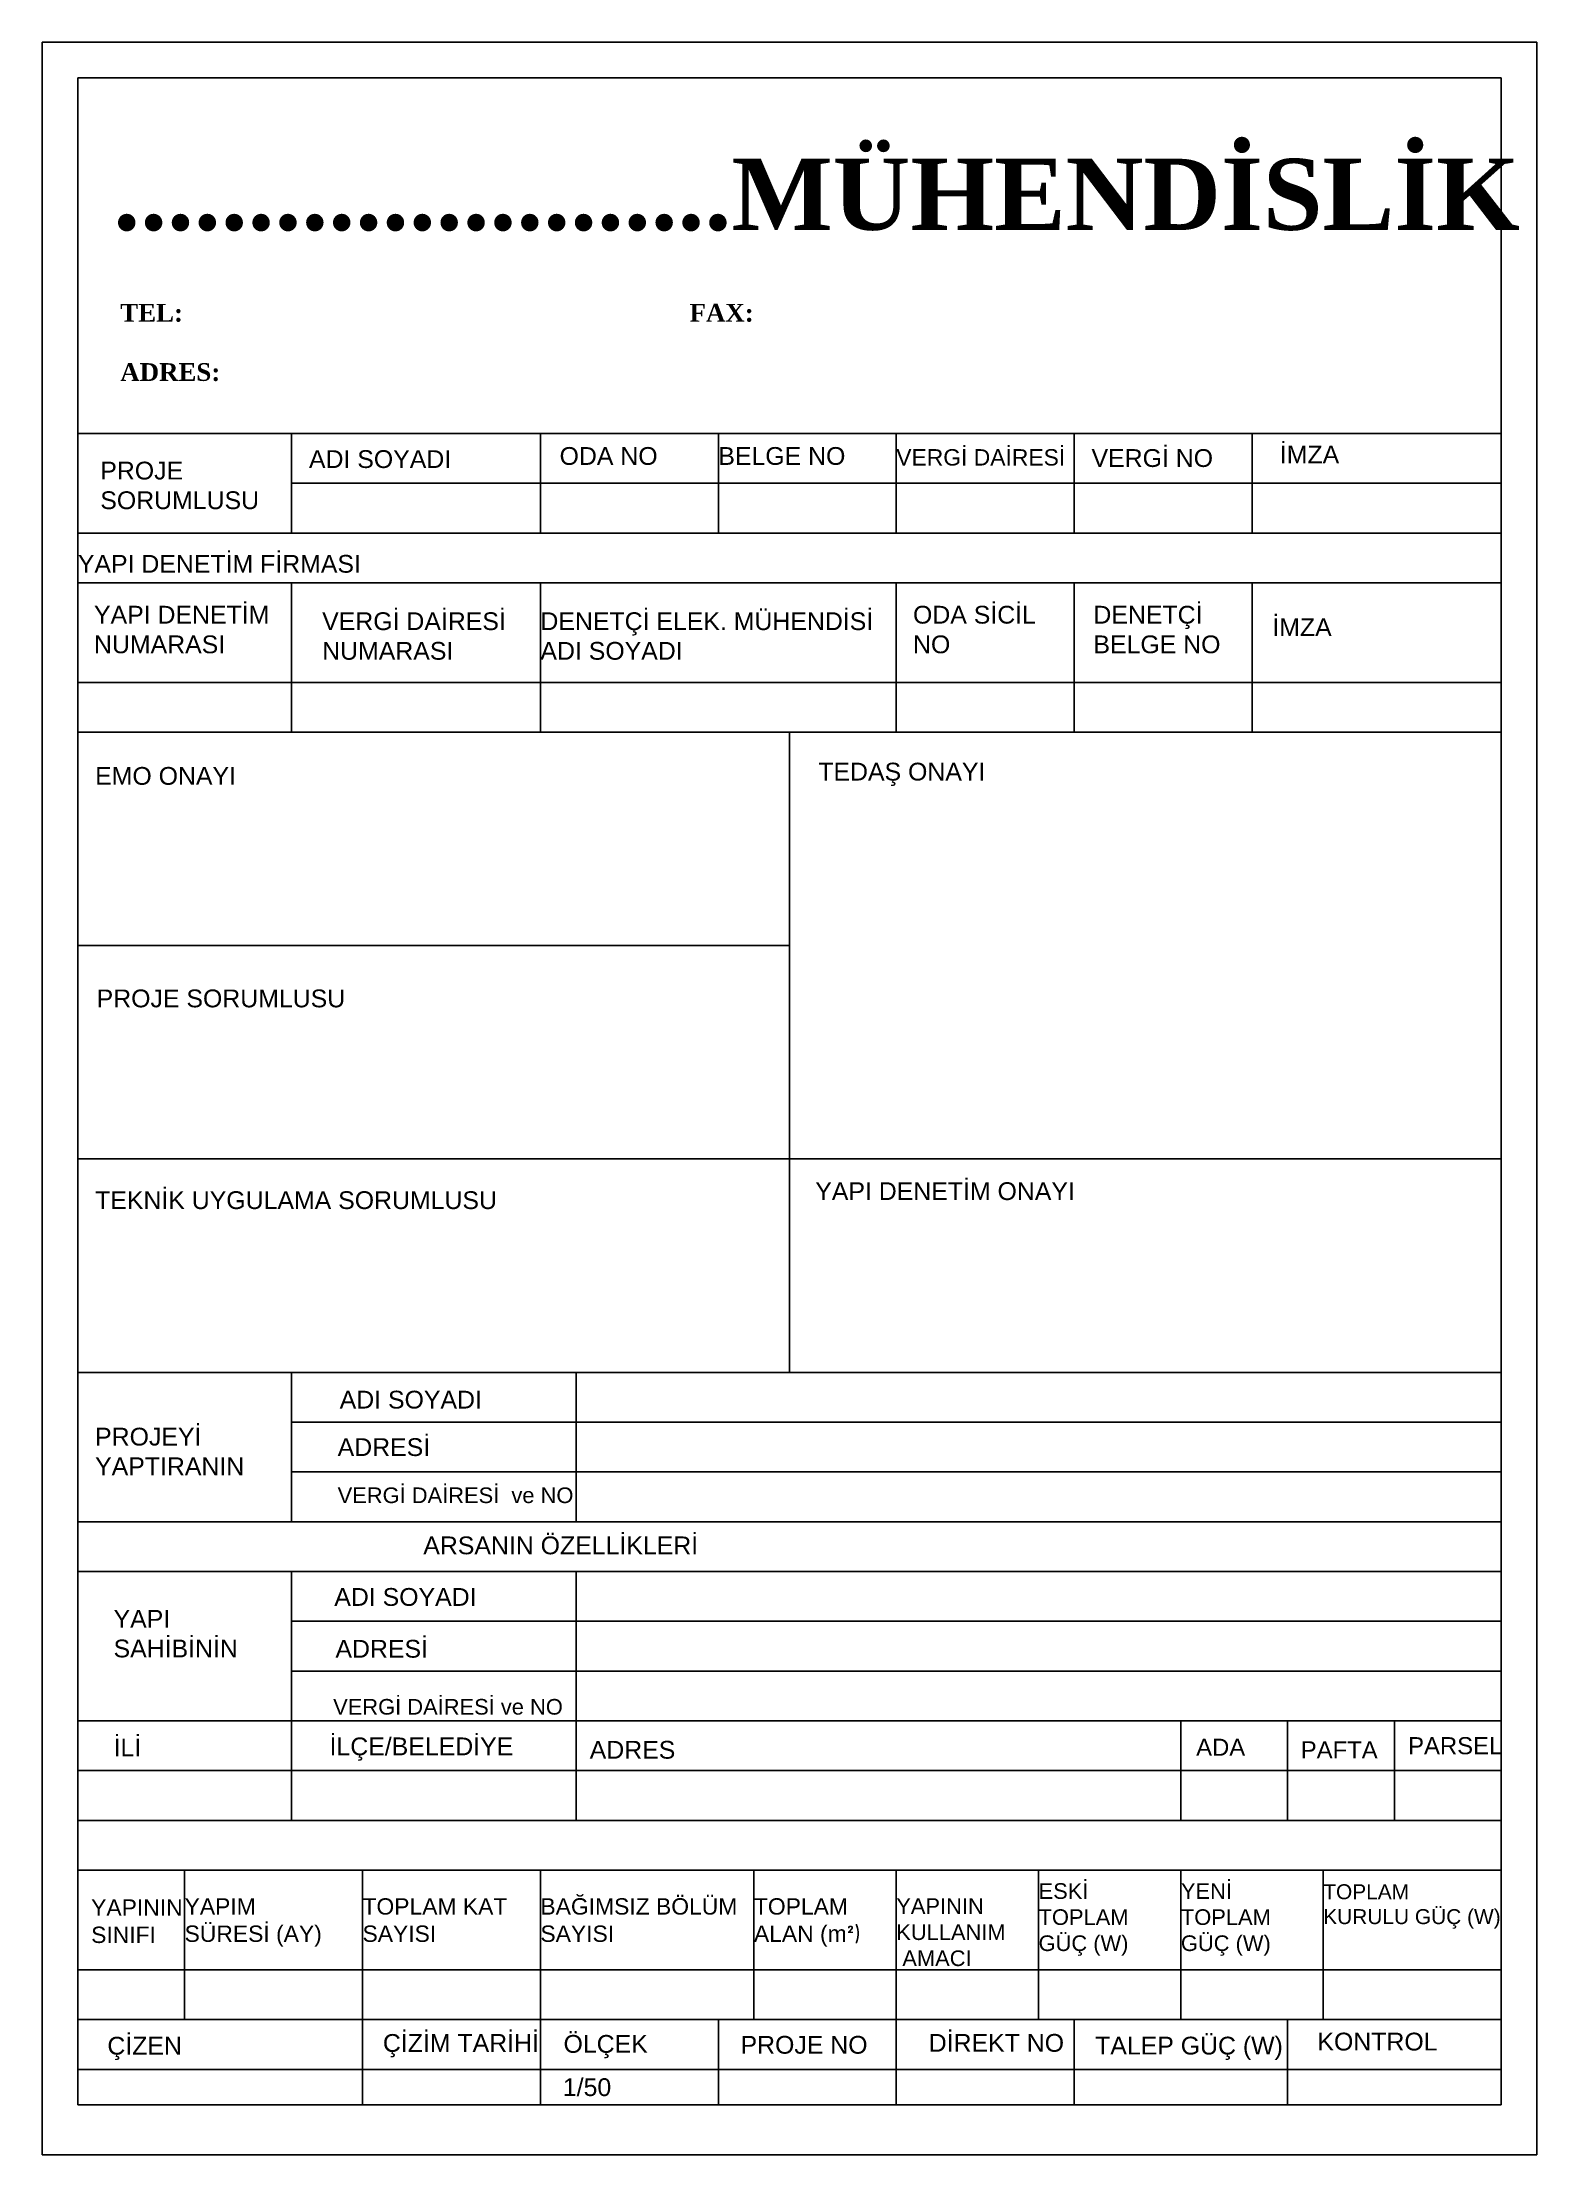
# Model space of a CAD drawing. Header units: millimetres. Extents: x 50 to 5784, y -13 to 1597.
# Drawn here: x 501.7 to 711.7, y 272.7 to 569.7 of the extents above; entities that cross this region are included whole.
import ezdxf

# ---------------------------------------------------------------- set-up
doc = ezdxf.new("R2010")
doc.units = ezdxf.units.MM
doc.header["$MEASUREMENT"] = 0
doc.layers.add('proje kapağı', color=7, linetype='Continuous')
doc.styles.get("Standard").update_dxf_attribs({"font": 'Arial.ttf'})

msp = doc.modelspace()

# ---------------------------------------------------------------- texts
at = {"layer": 'proje kapağı', "attachment_point": 1}
for s, width, heights, insert, char_height in [('{\\fTimes New Roman|b1|i0|c162|p0;.......................MÜHENDİSLİK}', 200, [0], (511.65955, 553.35989), 10), ('ADI SOYADI', 30.3154876, [0], (539.1534, 512.37872), 2.5), ('ODA NO', 30.3154876, [0], (574.37144, 512.81815), 2.5), ('BELGE NO', 30.3154876, [0], (596.67992, 512.81815), 2.5), ('VERGİ DAİRESİ', 30.3154876, [0], (621.67992, 512.52574), 2.3), ('VERGİ NO', 28.9029896, [0], (649.12174, 512.52574), 2.5), ('İMZA', 30.3154876, [0], (675.58291, 513.0293), 2.5), ('{\\H12.5x;PROJE \\PSORUMLUSU}', 25.46998, [0], (509.83187, 510.76426), 0.2), ('YAPI DENETİM FİRMASI', 49.8294183, [1.06581410364015e-14], (506.67992, 497.65663), 2.5), ('YAPI DENETİM\\PNUMARASI', 30.3154876, [0], (508.9483, 490.50152), 2.5), ('VERGİ DAİRESİ\\PNUMARASI', 30.3154876, [0], (541.00979, 489.5897), 2.5), ('DENETÇİ ELEK. MÜHENDİSİ \\PADI SOYADI', 51.7178585, [0], (571.67992, 489.5897), 2.5), ('ODA SİCİL\\PNO', 30.3154876, [0], (624.03528, 490.50152), 2.5), ('DENETÇİ\\PBELGE NO', 30.3154876, [0], (649.38657, 490.50152), 2.5), ('İMZA', 30.3154876, [0], (674.52661, 488.74503), 2.5), ('EMO ONAYI', 30.3154876, [0], (509.10942, 467.83945), 2.5), ('TEDAŞ ONAYI', 30.3154876, [0], (610.72482, 468.44111), 2.5), ('PROJE SORUMLUSU', 45.2132216, [0], (509.31965, 436.55482), 2.5), ('YAPI DENETİM ONAYI', 42.0744732, [0], (610.30003, 409.45989), 2.5), ('TEKNİK UYGULAMA SORUMLUSU', 57.1406821, [0], (509.10611, 408.19288), 2.5), ('ADI SOYADI', 30.3154876, [0], (543.46981, 380.14776), 2.5), ('PROJEYİ YAPTIRANIN', 30.3154876, [0], (509.10322, 374.94578), 2.5), ('ADRESİ', 30.3154876, [0], (543.18544, 373.47403), 2.5), ('VERGİ DAİRESİ  ve NO', 42.0744732, [0], (543.18544, 366.55382), 2.2), ('ARSANIN ÖZELLİKLERİ', 42.0744732, [0], (555.22107, 359.65612), 2.5), ('ADI SOYADI', 24.6857892, [0], (542.71598, 352.40702), 2.5), ('YAPI \\PSAHİBİNİN ', 30.3154876, [0], (511.69868, 349.32892), 2.5), ('ADRESİ', 19.2115753, [0], (542.87698, 345.11962), 2.5), ('VERGİ DAİRESİ ve NO', 33.3801337, [0], (542.55497, 336.81283), 2.2), ('İLİ', 10.3614655, [0], (511.69868, 331.23826), 2.5), ('İLÇE/BELEDİYE', 28.7191699, [0], (542.04828, 331.39782), 2.5), ('ADRES', 30.3154876, [0], (578.60405, 330.91914), 2.5), ('ADA', 8.6177103, [0], (663.82296, 331.23077), 2.4), ('PAFTA', 8.6177103, [0], (678.52399, 330.86409), 2.4), ('PARSEL', 8.6177103, [0], (693.60801, 331.44399), 2.4), ('BAĞIMSIZ BÖLÜM SAYISI', 30.3154876, [0], (571.67992, 308.79772), 2.3), ('ESKİ \\PTOPLAM \\PGÜÇ (W)', 30.3154876, [0], (641.67992, 310.91188), 2.2), ('YENİ \\PTOPLAM \\PGÜÇ (W)', 30.3154876, [0], (661.67992, 310.91188), 2.2), ('TOPLAM\\PKURULU GÜÇ (W)', 31.4019636, [12.63955], (681.67992, 310.76291), 2.1), ('YAPININ SINIFI', 12.9058213, [0], (508.54908, 308.63952), 2.3), ('YAPIM \\PSÜRESİ (AY)', 20.0941646, [0], (521.67992, 308.79772), 2.3), ('TOPLAM KAT \\PSAYISI', 30.3154876, [0], (546.67992, 308.79772), 2.3), ('TOPLAM \\PALAN (m{\\fISOCPEUR|b0|i0|c0|p0;²\\fISOCPEUR|b0|i0|c162|p0;)}', 30.3154876, [0], (601.67992, 308.79772), 2.3), ('YAPININ \\PKULLANIM\\P AMACI', 30.3154876, [0], (621.67992, 308.79772), 2.2), ('ÇİZEN', 10.3614655, [0], (510.82749, 289.31417), 2.5), ('ÇİZİM TARİHİ', 22.8873046, [0], (549.54436, 289.69861), 2.5), ('ÖLÇEK', 10.3614655, [0], (574.92827, 289.57047), 2.5), ('PROJE NO', 20.3212044, [0], (599.79937, 289.44232), 2.5), ('DİREKT NO', 18.5997701, [0], (626.24621, 289.71439), 2.5), ('TALEP GÜÇ (W)', 26.715109, [0], (649.62401, 289.32966), 2.5), ('KONTROL', 10.3614655, [0], (680.8617, 289.89498), 2.5), ('1/50', 10.3614655, [0], (574.83328, 283.48814), 2.5)]:
    msp.add_mtext_dynamic_manual_height_columns(s, width=width, gutter_width=1, heights=heights, dxfattribs=dict(at, insert=insert, char_height=char_height))
at = {"layer": 'proje kapağı', "insert": (512.6368, 532.9544), "char_height": 2.5, "attachment_point": 1}
msp.add_mtext('{\\fTimes New Roman|b1|i0|c0|p0;TEL:^I^I^I^I^I^I^I^IFAX:\\P\\fTimes New Roman|b1|i0|c162|p0;\\C176;\\P\\fTimes New Roman|b1|i0|c0|p0;\\C256;ADRES:}', dxfattribs=at)

# ---------------------------------------------------------------- linework, layer by layer
at = {"layer": 'proje kapağı'}
for p, q in [((711.67992, 569.73473), (501.67992, 569.73473)), ((501.67992, 569.73473), (501.67992, 272.73473)), ((711.67992, 272.73473), (711.67992, 569.73473)), ((706.67992, 564.73473), (506.67992, 564.73473)), ((506.67992, 564.73473), (506.67992, 279.73473)), ((706.67992, 279.73473), (706.67992, 564.73473)), ((706.67992, 514.73473), (506.67992, 514.73473)), ((506.67992, 514.73473), (536.67992, 514.73473)), ((536.67992, 514.73473), (536.67992, 500.73473)), ((571.67992, 514.73473), (571.67992, 500.73473)), ((596.67992, 514.73473), (596.67992, 500.73473)), ((621.67992, 514.73473), (621.67992, 500.73473)), ((646.67992, 514.73473), (646.67992, 500.73473)), ((671.67992, 514.73473), (671.67992, 500.73473)), ((706.67992, 507.73473), (536.67992, 507.73473)), ((706.67992, 500.73473), (506.67992, 500.73473)), ((706.67992, 493.73473), (506.67992, 493.73473)), ((536.67992, 493.73473), (536.67992, 472.73473)), ((571.67992, 493.73473), (571.67992, 472.73473)), ((621.67992, 493.73473), (621.67992, 472.73473)), ((646.67992, 493.73473), (646.67992, 472.73473)), ((671.67992, 493.73473), (671.67992, 472.73473)), ((706.67992, 479.73473), (506.67992, 479.73473)), ((706.67992, 472.73473), (506.67992, 472.73473)), ((506.67992, 472.73473), (506.67992, 382.73473)), ((606.67992, 472.73473), (606.67992, 382.73473)), ((606.67992, 442.73473), (506.67992, 442.73473)), ((706.67992, 412.73473), (506.67992, 412.73473)), ((706.67992, 382.73473), (506.67992, 382.73473)), ((506.67992, 382.73473), (536.67992, 382.73473)), ((506.67992, 382.73473), (506.67992, 361.73473)), ((506.67992, 361.73473), (506.67992, 382.73473)), ((536.67992, 361.73473), (536.67992, 382.73473)), ((576.67992, 361.73473), (576.67992, 382.73473)), ((706.67992, 375.73473), (536.67992, 375.73473)), ((706.67992, 368.73473), (536.67992, 368.73473)), ((706.67992, 361.73473), (506.67992, 361.73473)), ((706.67992, 354.73473), (506.67992, 354.73473)), ((706.67992, 354.73473), (506.67992, 354.73473)), ((506.67992, 354.73473), (506.67992, 333.73473)), ((536.67992, 354.73473), (536.67992, 333.73473)), ((576.67992, 354.73473), (576.67992, 333.73473)), ((706.67992, 347.73473), (536.67992, 347.73473)), ((706.67992, 340.73473), (536.67992, 340.73473)), ((706.67992, 333.73473), (506.67992, 333.73473)), ((506.67992, 333.73473), (506.67992, 319.73473)), ((536.67992, 333.73473), (536.67992, 319.73473)), ((576.67992, 333.73473), (576.67992, 319.73473)), ((661.67992, 333.73473), (661.67992, 319.73473)), ((676.67992, 333.73473), (676.67992, 319.73473)), ((691.67992, 333.73473), (691.67992, 319.73473)), ((706.67992, 333.73473), (706.67992, 319.73473)), ((706.67992, 326.73473), (506.67992, 326.73473)), ((706.67992, 319.73473), (506.67992, 319.73473)), ((706.67992, 312.73473), (506.67992, 312.73473)), ((506.67992, 312.73473), (506.67992, 291.73473)), ((521.67992, 312.73473), (521.67992, 291.73473)), ((546.67992, 312.73473), (546.67992, 291.73473)), ((571.67992, 312.73473), (571.67992, 291.73473)), ((601.67992, 312.73473), (601.67992, 291.73473)), ((621.67992, 312.73473), (621.67992, 291.73473)), ((641.67992, 312.73473), (641.67992, 291.73473)), ((661.67992, 312.73473), (661.67992, 291.73473)), ((681.67992, 312.73473), (681.67992, 291.73473)), ((706.67992, 298.73473), (506.67992, 298.73473)), ((706.67992, 291.73473), (506.67992, 291.73473)), ((506.67992, 291.73473), (506.67992, 279.73473)), ((546.67992, 291.73473), (546.67992, 279.73473)), ((571.67992, 291.73473), (571.67992, 279.73473)), ((596.67992, 291.73473), (596.67992, 279.73473)), ((621.67992, 291.73473), (621.67992, 279.73473)), ((646.67992, 291.73473), (646.67992, 279.73473)), ((676.67992, 291.73473), (676.67992, 279.73473)), ((706.67992, 284.73473), (506.67992, 284.73473)), ((706.67992, 279.73473), (506.67992, 279.73473)), ((501.67992, 272.73473), (711.67992, 272.73473))]:
    msp.add_line(p, q, dxfattribs=at)

msp.set_redraw_order([(e.dxf.handle, doc.entitydb.next_handle()) for e in msp.query("TEXT MTEXT ATTDEF DIMENSION ARC_DIMENSION")])  # texts and dimensions are drawn at this point

doc.saveas('drawing.dxf')
